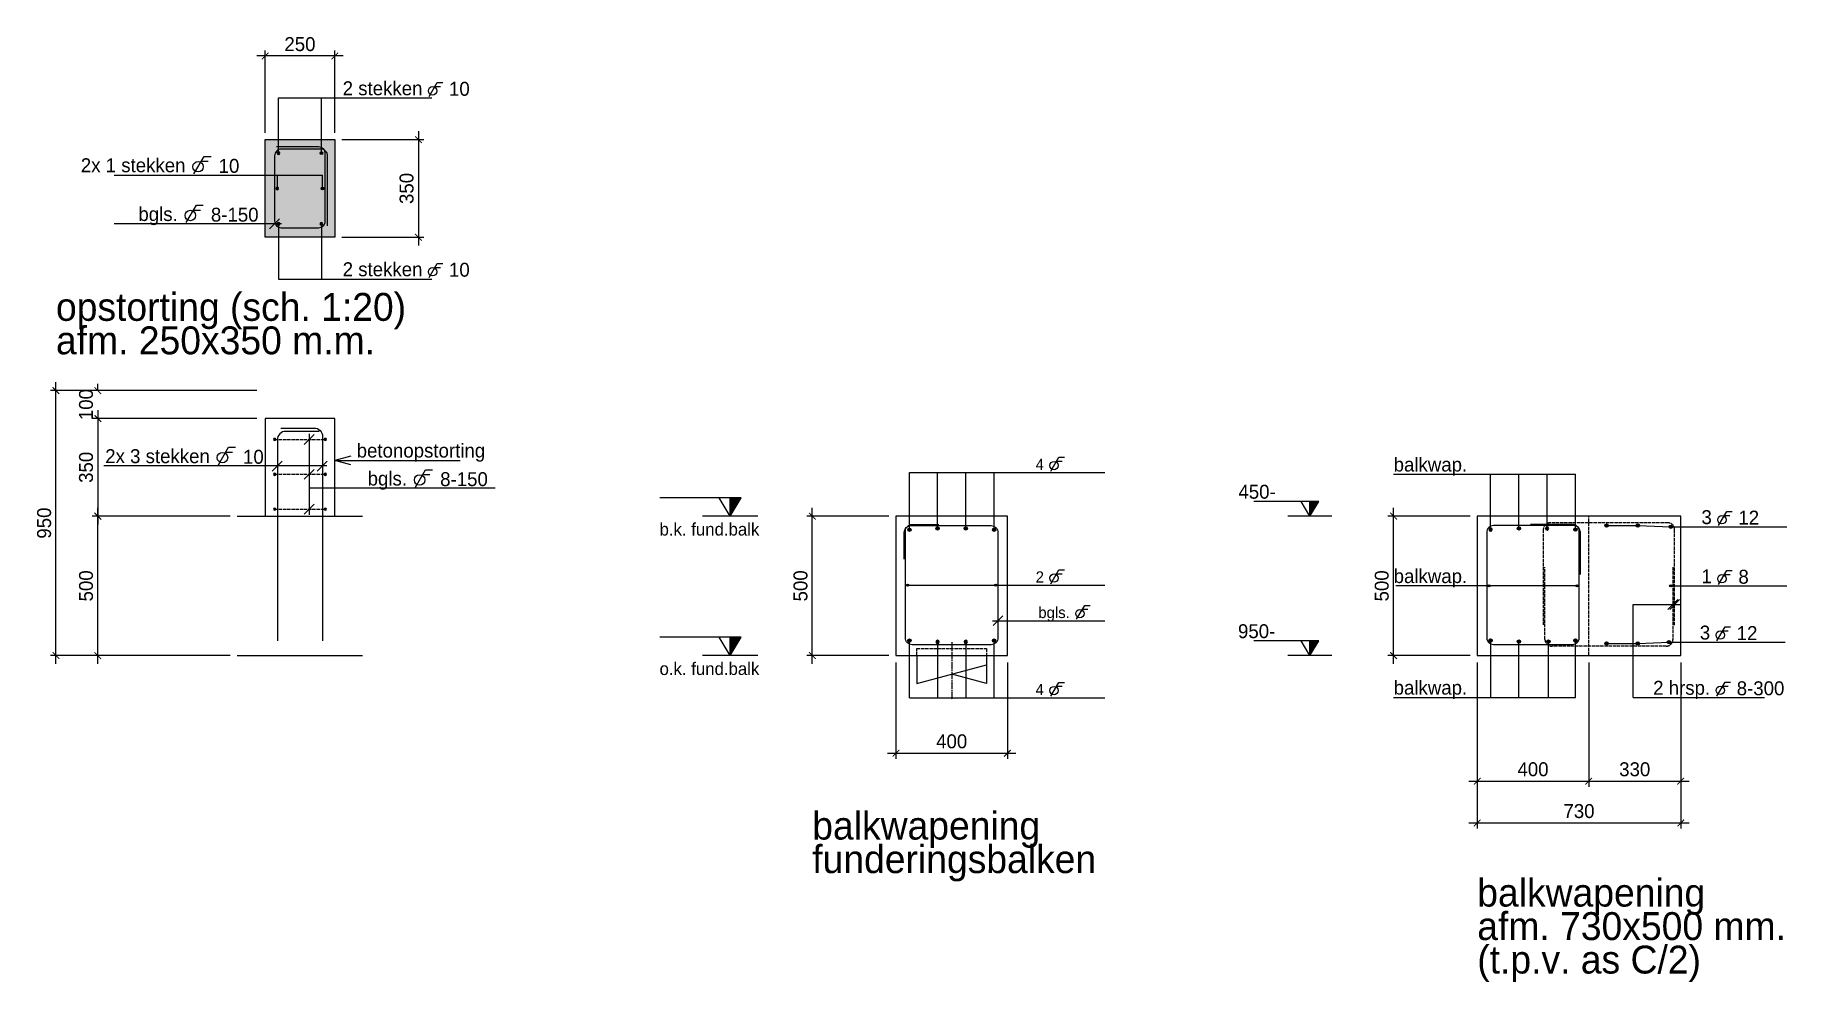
# Model space of a CAD drawing. Header units: millimetres. Extents: x -109306 to 269542, y -22401 to 197206.
# Drawn here: x -39566 to -33281, y 15293 to 18689 of the extents above; entities that cross this region are included whole.
import ezdxf
from ezdxf.enums import TextEntityAlignment as Align

# ---------------------------------------------------------------- set-up
doc = ezdxf.new("R2010")
doc.units = ezdxf.units.MM
doc.linetypes.add('CENTER', pattern=[36, 24, -3, 6, -3])
doc.linetypes.add('DASH', pattern=[15, 12, -3])
for name, color, linetype in [('10', 9, 'DASH'), ('13', 7, 'Continuous'), ('BETON - 13', 7, 'Continuous'), ('BETON - 25', 2, 'Continuous'), ('BETON - 35', 3, 'Continuous'), ('BETON - 50', 4, 'Continuous'), ('DIMENSION', 1, 'Continuous'), ('HATCH-beton', 254, 'Continuous'), ('STAAL-25', 2, 'Continuous'), ('STRAMIEN', 11, 'CENTER'), ('T25', 2, 'Continuous'), ('T50', 4, 'Continuous'), ('WAPENING - 25', 2, 'Continuous'), ('WAPENING - 50', 4, 'Continuous'), ('WAPENING-aanwijs', 1, 'Continuous'), ('WAPENING-tekst', 2, 'Continuous')]:
    doc.layers.add(name, color=color, linetype=linetype)
doc.styles.get("Standard").update_dxf_attribs({"font": ''})
doc.styles.get('Standard').set_extended_font_data('Century Gothic')
doc.dimstyles.new('1-20', dxfattribs={"dimscale": 20, "dimtxt": 2.5, "dimasz": 1.2, "dimexe": 1, "dimexo": 0, "dimgap": 0.8, "dimtad": 1, "dimdec": 0, "dimzin": 12, "dimdsep": 46, "dimtxsty": 'Standard', "dimblk1": 'ARCHTICK', "dimblk2": 'ARCHTICK', "dimsah": 1, "dimcen": 0.09, "dimdle": 1.5, "dimclrd": 256, "dimclre": 254, "dimclrt": 2, "dimadec": 0, "dimazin": 0, "dimtfac": 1, "dimtdec": 0, "dimtix": 1, "dimtofl": 0, "dimtmove": 2, "dimatfit": 3, "dimldrblk": 'ARCHTICK', "dimfxl": 1, "dimtolj": 1, "dimtzin": 0, "dimarcsym": 0})

msp = doc.modelspace()

# ---------------------------------------------------------------- texts
at = {"layer": 'T25'}
msp.add_text('betonopstorting ', height=50, dxfattribs=at).set_placement((-38412.1, 17173.9))
at = {"layer": 'T50'}
for s, p in [('opstorting (sch. 1:20)', (-39490.9, 17664)), ('afm. 250x350 m.m.', (-39490.9, 17544)), ('balkwapening', (-34392, 15563.7)), ('afm. 730x500 mm.', (-34392, 15443.7)), ('(t.p.v. as C/2)', (-34392, 15323.7))]:
    msp.add_text(s, height=100, dxfattribs=at).set_placement(p)
at = {"layer": 'WAPENING-tekst'}
for p in [(-34692, 17123.7), (-34692, 16723.7), (-34692, 16323.7)]:
    msp.add_text('balkwap.', height=50, dxfattribs=at).set_placement(p)

# ---------------------------------------------------------------- blocks, each defined once
blk = doc.blocks.new('A$C680E42B6')
at = {"layer": '13'}
for p in [(145, 39), (145, -39)]:
    blk.add_line(p, (0, 0), dxfattribs=at)
blk = doc.blocks.new('A$C0DE41A36')
at = {"layer": 'DIMENSION', "xscale": -0.4, "yscale": 0.4, "zscale": 0.4, "rotation": 180}
blk.add_blockref('A$C680E42B6', (0, 0), dxfattribs=at)
blk = doc.blocks.new('waptekst')
for p, q in [((-0.59, -1.02), (0.86, 1.48)), ((0.45, 0.78), (1.45, 0.78)), ((0.86, 1.48), (1.86, 1.48))]:
    blk.add_line(p, q)
blk.add_circle((0, 0), 0.75)
blk.add_attdef('AANTAL', text='', height=2).set_placement((-1.81, -0.79), align=Align.RIGHT)
blk.add_attdef('DIAM', (2.95, -0.88), '', height=2)
blk = doc.blocks.new('A$C7999215C')
at = {"layer": 'WAPENING - 50'}
h = blk.add_hatch(color=256, dxfattribs=at)
h.dxf.hatch_style = 1
edge = h.paths.add_edge_path()
edge.add_arc((0, 0), 5, 0, 360)
blk.add_circle((0, 0), 5, dxfattribs=at)
blk = doc.blocks.new('A$C7C9A476D')
at = {"layer": 'WAPENING - 50', "xscale": -0.8, "yscale": 0.8, "zscale": 0.8, "rotation": 270}
for p in [(0, 0), (181.7, 0)]:
    blk.add_blockref('A$C7999215C', p, dxfattribs=at)
blk = doc.blocks.new('_ARCHTICK')
at = {"color": 0, "linetype": 'ByBlock', "const_width": 0.15}
blk.add_lwpolyline([(-0.5, -0.5), (0.5, 0.5)], dxfattribs=at)
blk = doc.blocks.new('*D208')
at = {"layer": 'Defpoints', "color": 0, "transparency": 16777216}
for p in [(-38465.7, 18313.7), (-38465.7, 17963.7), (-38190.7, 17963.7)]:
    blk.add_point(p, dxfattribs=at)
at = {"layer": 'DIMENSION', "color": 254, "lineweight": -2, "transparency": 16777216}
for p, q in [((-38465.7, 18313.7), (-38170.7, 18313.7)), ((-38465.7, 17963.7), (-38170.7, 17963.7))]:
    blk.add_line(p, q, dxfattribs=at)
at = {"layer": 'DIMENSION', "lineweight": -2, "transparency": 16777216}
blk.add_line((-38190.7, 18343.7), (-38190.7, 17933.7), dxfattribs=at)
at = {"layer": 'DIMENSION', "lineweight": -2, "transparency": 16777216, "xscale": 23.99999999999998, "yscale": 23.99999999999998, "zscale": 23.99999999999998}
for p, rotation in [((-38190.7, 18313.7), 90), ((-38190.7, 17963.7), 270)]:
    blk.add_blockref('_ARCHTICK', p, dxfattribs=dict(at, rotation=rotation))
at = {"layer": 'DIMENSION', "color": 2, "transparency": 16777216, "insert": (-38232.9, 18138.7), "char_height": 50, "attachment_point": 5, "rotation": 90}
blk.add_mtext('\\A1;350', dxfattribs=at)
blk = doc.blocks.new('*D209')
at = {"layer": 'Defpoints', "color": 0, "transparency": 16777216}
for p in [(-38740.7, 18613.7), (-38740.7, 18338.7), (-38490.7, 18338.7)]:
    blk.add_point(p, dxfattribs=at)
at = {"layer": 'DIMENSION', "lineweight": -2, "transparency": 16777216}
blk.add_line((-38460.7, 18613.7), (-38770.7, 18613.7), dxfattribs=at)
at = {"layer": 'DIMENSION', "color": 254, "lineweight": -2, "transparency": 16777216}
for p, q in [((-38740.7, 18338.7), (-38740.7, 18633.7)), ((-38490.7, 18338.7), (-38490.7, 18633.7))]:
    blk.add_line(p, q, dxfattribs=at)
at = {"layer": 'DIMENSION', "lineweight": -2, "transparency": 16777216, "xscale": 23.99999999999998, "yscale": 23.99999999999998, "zscale": 23.99999999999998, "rotation": 180}
blk.add_blockref('_ARCHTICK', (-38740.7, 18613.7), dxfattribs=at)
at = {"layer": 'DIMENSION', "lineweight": -2, "transparency": 16777216, "xscale": 23.99999999999998, "yscale": 23.99999999999998, "zscale": 23.99999999999998}
blk.add_blockref('_ARCHTICK', (-38490.7, 18613.7), dxfattribs=at)
at = {"layer": 'DIMENSION', "color": 2, "transparency": 16777216, "insert": (-38615.7, 18655.9), "char_height": 50, "attachment_point": 5}
blk.add_mtext('\\A1;250', dxfattribs=at)
blk = doc.blocks.new('*D210')
at = {"layer": 'Defpoints', "color": 0, "transparency": 16777216}
for p in [(-38770.4, 17313.7), (-39340.7, 16963.7), (-38865.7, 16963.7)]:
    blk.add_point(p, dxfattribs=at)
at = {"layer": 'DIMENSION', "color": 254, "lineweight": -2, "transparency": 16777216}
for p, q in [((-38770.4, 17313.7), (-39360.7, 17313.7)), ((-38865.7, 16963.7), (-39360.7, 16963.7))]:
    blk.add_line(p, q, dxfattribs=at)
at = {"layer": 'DIMENSION', "lineweight": -2, "transparency": 16777216}
blk.add_line((-39340.7, 17343.7), (-39340.7, 16933.7), dxfattribs=at)
at = {"layer": 'DIMENSION', "lineweight": -2, "transparency": 16777216, "xscale": 23.99999999999998, "yscale": 23.99999999999998, "zscale": 23.99999999999998}
for p, rotation in [((-39340.7, 17313.7), 90), ((-39340.7, 16963.7), 270)]:
    blk.add_blockref('_ARCHTICK', p, dxfattribs=dict(at, rotation=rotation))
at = {"layer": 'DIMENSION', "color": 2, "transparency": 16777216, "insert": (-39382.9, 17138.7), "char_height": 50, "attachment_point": 5, "rotation": 90}
blk.add_mtext('\\A1;350', dxfattribs=at)
blk = doc.blocks.new('*D211')
at = {"layer": 'Defpoints', "color": 0, "transparency": 16777216}
for p in [(-39490.9, 17413.7), (-38770.7, 17413.7), (-38865.7, 16463.7)]:
    blk.add_point(p, dxfattribs=at)
at = {"layer": 'DIMENSION', "color": 254, "lineweight": -2, "transparency": 16777216}
for p, q in [((-38770.7, 17413.7), (-39510.9, 17413.7)), ((-38865.7, 16463.7), (-39510.9, 16463.7))]:
    blk.add_line(p, q, dxfattribs=at)
at = {"layer": 'DIMENSION', "lineweight": -2, "transparency": 16777216}
blk.add_line((-39490.9, 16433.7), (-39490.9, 17443.7), dxfattribs=at)
at = {"layer": 'DIMENSION', "lineweight": -2, "transparency": 16777216, "xscale": 23.99999999999998, "yscale": 23.99999999999998, "zscale": 23.99999999999998}
for p, rotation in [((-39490.9, 17413.7), 90), ((-39490.9, 16463.7), 270)]:
    blk.add_blockref('_ARCHTICK', p, dxfattribs=dict(at, rotation=rotation))
at = {"layer": 'DIMENSION', "color": 2, "transparency": 16777216, "insert": (-39533.2, 16938.7), "char_height": 50, "attachment_point": 5, "rotation": 90}
blk.add_mtext('\\A1;950', dxfattribs=at)
blk = doc.blocks.new('*D212')
at = {"layer": 'Defpoints', "color": 0, "transparency": 16777216}
for p in [(-39340.7, 16963.7), (-38865.7, 16963.7), (-38865.7, 16463.7)]:
    blk.add_point(p, dxfattribs=at)
at = {"layer": 'DIMENSION', "lineweight": -2, "transparency": 16777216}
blk.add_line((-39340.7, 16433.7), (-39340.7, 16993.7), dxfattribs=at)
at = {"layer": 'DIMENSION', "color": 254, "lineweight": -2, "transparency": 16777216}
for p, q in [((-38865.7, 16963.7), (-39360.7, 16963.7)), ((-38865.7, 16463.7), (-39360.7, 16463.7))]:
    blk.add_line(p, q, dxfattribs=at)
at = {"layer": 'DIMENSION', "lineweight": -2, "transparency": 16777216, "xscale": 23.99999999999998, "yscale": 23.99999999999998, "zscale": 23.99999999999998}
for p, rotation in [((-39340.7, 16963.7), 90), ((-39340.7, 16463.7), 270)]:
    blk.add_blockref('_ARCHTICK', p, dxfattribs=dict(at, rotation=rotation))
at = {"layer": 'DIMENSION', "color": 2, "transparency": 16777216, "insert": (-39382.9, 16713.7), "char_height": 50, "attachment_point": 5, "rotation": 90}
blk.add_mtext('\\A1;500', dxfattribs=at)
blk = doc.blocks.new('*D213')
at = {"layer": 'Defpoints', "color": 0, "transparency": 16777216}
for p in [(-39340.7, 17413.7), (-38770.7, 17413.7), (-38770.4, 17313.7)]:
    blk.add_point(p, dxfattribs=at)
at = {"layer": 'DIMENSION', "color": 254, "lineweight": -2, "transparency": 16777216}
for p, q in [((-38770.7, 17413.7), (-39360.7, 17413.7)), ((-38770.4, 17313.7), (-39360.7, 17313.7))]:
    blk.add_line(p, q, dxfattribs=at)
at = {"layer": 'DIMENSION', "lineweight": -2, "transparency": 16777216}
for p, q in [((-39340.7, 17413.7), (-39340.7, 17437.7)), ((-39340.7, 17313.7), (-39340.7, 17289.7))]:
    blk.add_line(p, q, dxfattribs=at)
at = {"layer": 'DIMENSION', "lineweight": -2, "transparency": 16777216, "xscale": 23.99999999999998, "yscale": 23.99999999999998, "zscale": 23.99999999999998}
for p, rotation in [((-39340.7, 17413.7), 270), ((-39340.7, 17313.7), 90)]:
    blk.add_blockref('_ARCHTICK', p, dxfattribs=dict(at, rotation=rotation))
at = {"layer": 'DIMENSION', "color": 2, "transparency": 16777216, "insert": (-39382.9, 17363.7), "char_height": 50, "attachment_point": 5, "rotation": 90}
blk.add_mtext('\\A1;100', dxfattribs=at)
blk = doc.blocks.new('*D202')
at = {"layer": 'Defpoints', "color": 0, "transparency": 16777216}
for p in [(-34392, 16438.7), (-33992, 16438.7), (-33992, 16013.5)]:
    blk.add_point(p, dxfattribs=at)
at = {"layer": 'DIMENSION', "color": 254, "lineweight": -2, "transparency": 16777216}
for p, q in [((-34392, 16438.7), (-34392, 15993.5)), ((-33992, 16438.7), (-33992, 15993.5))]:
    blk.add_line(p, q, dxfattribs=at)
at = {"layer": 'DIMENSION', "lineweight": -2, "transparency": 16777216}
blk.add_line((-34422, 16013.5), (-33962, 16013.5), dxfattribs=at)
at = {"layer": 'DIMENSION', "lineweight": -2, "transparency": 16777216, "xscale": 23.99999999999998, "yscale": 23.99999999999998, "zscale": 23.99999999999998, "rotation": 180}
blk.add_blockref('_ARCHTICK', (-34392, 16013.5), dxfattribs=at)
at = {"layer": 'DIMENSION', "lineweight": -2, "transparency": 16777216, "xscale": 23.99999999999998, "yscale": 23.99999999999998, "zscale": 23.99999999999998}
blk.add_blockref('_ARCHTICK', (-33992, 16013.5), dxfattribs=at)
at = {"layer": 'DIMENSION', "color": 2, "transparency": 16777216, "insert": (-34192, 16055.8), "char_height": 50, "attachment_point": 5}
blk.add_mtext('\\A1;400', dxfattribs=at)
blk = doc.blocks.new('A$C6607589A')
at = {"layer": 'WAPENING - 50'}
h = blk.add_hatch(color=256, dxfattribs=at)
h.dxf.hatch_style = 1
edge = h.paths.add_edge_path()
edge.add_arc((0, 0), 4, 0, 360)
blk.add_circle((0, 0), 4, dxfattribs=at)
blk = doc.blocks.new('A$C06233EF1')
at = {"layer": 'WAPENING - 50'}
h = blk.add_hatch(color=256, dxfattribs=at)
h.dxf.hatch_style = 1
edge = h.paths.add_edge_path()
edge.add_arc((0, 0), 6, 0, 360)
blk.add_circle((0, 0), 6, dxfattribs=at)
blk = doc.blocks.new('*D203')
at = {"layer": 'Defpoints', "color": 0, "transparency": 16777216}
for p in [(-34692.3, 16963.7), (-34417, 16963.7), (-34417, 16463.7)]:
    blk.add_point(p, dxfattribs=at)
at = {"layer": 'DIMENSION', "lineweight": -2, "transparency": 16777216}
blk.add_line((-34692.3, 16433.7), (-34692.3, 16993.7), dxfattribs=at)
at = {"layer": 'DIMENSION', "color": 254, "lineweight": -2, "transparency": 16777216}
for p, q in [((-34417, 16963.7), (-34712.3, 16963.7)), ((-34417, 16463.7), (-34712.3, 16463.7))]:
    blk.add_line(p, q, dxfattribs=at)
at = {"layer": 'DIMENSION', "lineweight": -2, "transparency": 16777216, "xscale": 23.99999999999998, "yscale": 23.99999999999998, "zscale": 23.99999999999998}
for p, rotation in [((-34692.3, 16963.7), 90), ((-34692.3, 16463.7), 270)]:
    blk.add_blockref('_ARCHTICK', p, dxfattribs=dict(at, rotation=rotation))
at = {"layer": 'DIMENSION', "color": 2, "transparency": 16777216, "insert": (-34734.5, 16713.7), "char_height": 50, "attachment_point": 5, "rotation": 90}
blk.add_mtext('\\A1;500', dxfattribs=at)
blk = doc.blocks.new('*D204')
at = {"layer": 'Defpoints', "color": 0, "transparency": 16777216}
for p in [(-33992, 16438.7), (-33662, 16438.7), (-33662, 16013.5)]:
    blk.add_point(p, dxfattribs=at)
at = {"layer": 'DIMENSION', "color": 254, "lineweight": -2, "transparency": 16777216}
for p, q in [((-33992, 16438.7), (-33992, 15993.5)), ((-33662, 16438.7), (-33662, 15993.5))]:
    blk.add_line(p, q, dxfattribs=at)
at = {"layer": 'DIMENSION', "lineweight": -2, "transparency": 16777216}
blk.add_line((-34022, 16013.5), (-33632, 16013.5), dxfattribs=at)
at = {"layer": 'DIMENSION', "lineweight": -2, "transparency": 16777216, "xscale": 23.99999999999998, "yscale": 23.99999999999998, "zscale": 23.99999999999998, "rotation": 180}
blk.add_blockref('_ARCHTICK', (-33992, 16013.5), dxfattribs=at)
at = {"layer": 'DIMENSION', "lineweight": -2, "transparency": 16777216, "xscale": 23.99999999999998, "yscale": 23.99999999999998, "zscale": 23.99999999999998}
blk.add_blockref('_ARCHTICK', (-33662, 16013.5), dxfattribs=at)
at = {"layer": 'DIMENSION', "color": 2, "transparency": 16777216, "insert": (-33827, 16055.8), "char_height": 50, "attachment_point": 5}
blk.add_mtext('\\A1;330', dxfattribs=at)
blk = doc.blocks.new('*D205')
at = {"layer": 'Defpoints', "color": 0, "transparency": 16777216}
for p in [(-34392, 16438.7), (-33662, 16438.7), (-33662, 15863.5)]:
    blk.add_point(p, dxfattribs=at)
at = {"layer": 'DIMENSION', "color": 254, "lineweight": -2, "transparency": 16777216}
for p, q in [((-34392, 16438.7), (-34392, 15843.5)), ((-33662, 16438.7), (-33662, 15843.5))]:
    blk.add_line(p, q, dxfattribs=at)
at = {"layer": 'DIMENSION', "lineweight": -2, "transparency": 16777216}
blk.add_line((-34422, 15863.5), (-33632, 15863.5), dxfattribs=at)
at = {"layer": 'DIMENSION', "lineweight": -2, "transparency": 16777216, "xscale": 23.99999999999998, "yscale": 23.99999999999998, "zscale": 23.99999999999998, "rotation": 180}
blk.add_blockref('_ARCHTICK', (-34392, 15863.5), dxfattribs=at)
at = {"layer": 'DIMENSION', "lineweight": -2, "transparency": 16777216, "xscale": 23.99999999999998, "yscale": 23.99999999999998, "zscale": 23.99999999999998}
blk.add_blockref('_ARCHTICK', (-33662, 15863.5), dxfattribs=at)
at = {"layer": 'DIMENSION', "color": 2, "transparency": 16777216, "insert": (-34027, 15905.8), "char_height": 50, "attachment_point": 5}
blk.add_mtext('\\A1;730', dxfattribs=at)
blk = doc.blocks.new('hoogte')
at = {"layer": 'DIMENSION'}
blk.add_hatch(color=256, dxfattribs=at).paths.add_polyline_path([(1.81, 2.63), (0.21, 2.63), (0.21, 0)])
for p, q in [((1.81, 2.63), (-9.88, 2.63)), ((4.16, 0), (-3.74, 0)), ((0.21, 0), (-1.39, 2.63)), ((0.21, 0), (1.81, 2.63)), ((0.21, 0), (0.21, 2.63))]:
    blk.add_line(p, q, dxfattribs=at)
at = {"layer": 'DIMENSION', "color": 2}
blk.add_attdef('HOOGTE', (-9.82, 3.09), '', height=2, dxfattribs=at)
at = {"layer": 'DIMENSION', "color": 1}
blk.add_attdef('POSITIE', (-9.92, -2.78), '', height=1.8, dxfattribs=at)
blk = doc.blocks.new('*D451')
at = {"layer": 'Defpoints', "color": 0, "transparency": 16777216}
for p in [(300.2, 875), (700.2, 875), (700.2, 550)]:
    blk.add_point(p, dxfattribs=at)
at = {"layer": 'DIMENSION', "color": 254, "lineweight": -2, "transparency": 16777216}
for p, q in [((300.2, 875), (300.2, 530)), ((700.2, 875), (700.2, 530))]:
    blk.add_line(p, q, dxfattribs=at)
at = {"layer": 'DIMENSION', "lineweight": -2, "transparency": 16777216}
blk.add_line((270.2, 550), (730.2, 550), dxfattribs=at)
at = {"layer": 'DIMENSION', "lineweight": -2, "transparency": 16777216, "xscale": 23.99999999999998, "yscale": 23.99999999999998, "zscale": 23.99999999999998, "rotation": 180}
blk.add_blockref('_ARCHTICK', (300.2, 550), dxfattribs=at)
at = {"layer": 'DIMENSION', "lineweight": -2, "transparency": 16777216, "xscale": 23.99999999999998, "yscale": 23.99999999999998, "zscale": 23.99999999999998}
blk.add_blockref('_ARCHTICK', (700.2, 550), dxfattribs=at)
at = {"layer": 'DIMENSION', "color": 2, "transparency": 16777216, "insert": (500.2, 592.3), "char_height": 50, "attachment_point": 5}
blk.add_mtext('\\A1;400', dxfattribs=at)
blk = doc.blocks.new('*D452')
at = {"layer": 'Defpoints', "color": 0, "transparency": 16777216}
for p in [(0.2, 1400), (275.2, 1400), (275.2, 900)]:
    blk.add_point(p, dxfattribs=at)
at = {"layer": 'DIMENSION', "color": 254, "lineweight": -2, "transparency": 16777216}
for p, q in [((275.2, 1400), (-19.8, 1400)), ((275.2, 900), (-19.8, 900))]:
    blk.add_line(p, q, dxfattribs=at)
at = {"layer": 'DIMENSION', "lineweight": -2, "transparency": 16777216}
blk.add_line((0.2, 870), (0.2, 1430), dxfattribs=at)
at = {"layer": 'DIMENSION', "lineweight": -2, "transparency": 16777216, "xscale": 23.99999999999998, "yscale": 23.99999999999998, "zscale": 23.99999999999998}
for p, rotation in [((0.2, 1400), 90), ((0.2, 900), 270)]:
    blk.add_blockref('_ARCHTICK', p, dxfattribs=dict(at, rotation=rotation))
at = {"layer": 'DIMENSION', "color": 2, "transparency": 16777216, "insert": (-42, 1150), "char_height": 50, "attachment_point": 5, "rotation": 90}
blk.add_mtext('\\A1;500', dxfattribs=at)
blk = doc.blocks.new('A$C43ED4266')
at = {"layer": '10'}
blk.add_lwpolyline([(-125, 0), (-125, 25), (125, 25), (125, 0)], dxfattribs=at)
at = {"layer": '13'}
for p, q in [((-125, 0), (-125, -100)), ((125, 0), (125, -100)), ((-125, -100), (125, -33)), ((125, -100), (0, -66.5))]:
    blk.add_line(p, q, dxfattribs=at)
at = {"layer": 'STRAMIEN'}
blk.add_line((0, 48.6), (0, -158.5), dxfattribs=at)
blk = doc.blocks.new('*U450')
at = {"layer": 'DIMENSION'}
for points in [[(-254.5, 1465.6), (-294.5, 1465.6), (-294.5, 1400)], [(-254.5, 965.6), (-294.5, 965.6), (-294.5, 900)]]:
    blk.add_hatch(color=256, dxfattribs=at).paths.add_polyline_path(points)
at = {"layer": 'WAPENING - 50'}
h = blk.add_hatch(color=256, dxfattribs=at)
h.dxf.hatch_style = 1
edge = h.paths.add_edge_path()
edge.add_arc((658.2, 1152.5), 4, 0, 360)
for p, q in [((855.6, 1561), (884.5, 1611)), ((876.4, 1597), (896.4, 1597)), ((884.5, 1611), (904.5, 1611)), ((855.6, 1157.5), (884.5, 1207.5)), ((884.5, 1207.5), (904.5, 1207.5)), ((876.4, 1193.5), (896.4, 1193.5)), ((948.4, 1030), (977.3, 1080)), ((977.3, 1080), (997.3, 1080)), ((969.2, 1066), (989.2, 1066)), ((855.6, 754), (884.5, 804)), ((876.4, 790), (896.4, 790)), ((884.5, 804), (904.5, 804))]:
    blk.add_line(p, q)
for centre in [(867.4, 1581.4), (867.4, 1177.9), (960.1, 1050.4), (867.4, 774.4)]:
    blk.add_circle(centre, 15)
at = {"layer": 'BETON - 25'}
blk.add_lwpolyline([(300.2, 900), (700.2, 900), (700.2, 1400), (300.2, 1400)], close=True, dxfattribs=at)
at = {"layer": 'Defpoints'}
blk.add_point((-545.3, 977.3), dxfattribs=at)
at = {"layer": 'DIMENSION'}
for p, q in [((-254.5, 1465.6), (-546.8, 1465.6)), ((-294.5, 1400), (-334.4, 1465.6)), ((-294.5, 1400), (-254.5, 1465.6)), ((-294.5, 1400), (-294.5, 1465.6)), ((-195.7, 1400), (-393.3, 1400)), ((-254.5, 965.6), (-546.8, 965.6)), ((-294.5, 900), (-334.4, 965.6)), ((-294.5, 900), (-254.5, 965.6)), ((-294.5, 900), (-294.5, 965.6)), ((-195.7, 900), (-393.3, 900))]:
    blk.add_line(p, q, dxfattribs=at)
at = {"layer": 'WAPENING - 25'}
for points in [[(330.2, 1246), (330.2, 1342, -0.414214), (354.2, 1366), (642.2, 1366, -0.414214), (666.2, 1342), (666.2, 963, -0.414214), (642.2, 939), (358.2, 939, -0.414214), (334.2, 963), (334.2, 1346)], [(334.2, 1346, -0.414214), (358.2, 1370), (454.2, 1370)]]:
    blk.add_lwpolyline(points, format="xyb", dxfattribs=at)
at = {"layer": 'WAPENING-aanwijs'}
for p, q in [((348.3, 1556), (1050.2, 1556)), ((683.9, 1042.7), (648.6, 1007.3)), ((348.3, 749), (1050.2, 749))]:
    blk.add_line(p, q, dxfattribs=at)
for points in [[(348.3, 1351), (348.3, 1556)], [(449.6, 1356), (449.6, 1556)], [(550.9, 1356), (550.9, 1556)], [(652.1, 1351), (652.1, 1556)], [(342.2, 1152.5), (342.2, 1152.5), (1050.2, 1152.5)], [(646.2, 1025), (646.2, 1025), (1050.2, 1025)], [(348.3, 749), (348.3, 954)], [(449.6, 949), (449.6, 749)], [(550.9, 949), (550.9, 749)], [(652.1, 749), (652.1, 954)]]:
    blk.add_lwpolyline(points, dxfattribs=at)
at = {"layer": 'STRAMIEN'}
blk.add_blockref('A$C43ED4266', (500.2, 900), dxfattribs=at)
at = {"layer": 'WAPENING - 50', "rotation": 180}
for p in [(348.3, 1351), (449.6, 1356), (550.9, 1356), (652.1, 1351)]:
    blk.add_blockref('A$C06233EF1', p, dxfattribs=at)
at = {"layer": 'WAPENING - 50'}
for name, p in [('A$C6607589A', (342.2, 1152.5)), ('A$C6607589A', (658.2, 1152.5)), ('A$C06233EF1', (348.3, 954)), ('A$C06233EF1', (652.1, 954))]:
    blk.add_blockref(name, p, dxfattribs=at)
at = {"layer": 'WAPENING - 50', "xscale": -1}
for p in [(449.6, 949), (550.9, 949)]:
    blk.add_blockref('A$C06233EF1', p, dxfattribs=at)
for s, p in [('4', (831.1, 1565.5)), ('2', (831.1, 1162)), ('bgls.', (923.9, 1034.5)), ('4', (831.1, 758.5))]:
    blk.add_text(s, height=40).set_placement(p, align=Align.RIGHT)
for tag, p in [('BOVEN', (912.9, 1567)), ('FLANK', (926.4, 1160.3)), ('BGLS', (1019.2, 1032.8)), ('ONDER', (915.8, 758.4))]:
    blk.add_attdef(tag, p, '', height=40)
at = {"layer": 'DIMENSION', "color": 1}
for s, p in [('b.k. fund.balk', (-547.8, 1330.4)), ('o.k. fund.balk', (-547.8, 830.4))]:
    blk.add_text(s, height=45, dxfattribs=at).set_placement(p)
at = {"layer": 'DIMENSION', "color": 2}
for p in [(-545.3, 1477.3), (-545.3, 977.3)]:
    blk.add_attdef('HOOGTE', p, '', height=50, dxfattribs=at)
at = {"layer": 'T50'}
for s, p in [('balkwapening', (0, 240.3)), ('funderingsbalken', (0, 120.1))]:
    blk.add_text(s, height=100, dxfattribs=at).set_placement(p)
at = {"layer": 'DIMENSION'}
dim = blk.add_linear_dim(base=(0.2, 1400), p1=(275.2, 900), p2=(275.2, 1400), angle=90, dimstyle='1-20', dxfattribs=at)
dim.commit()
dim.dimension.update_dxf_attribs({"geometry": '*D452', "text_midpoint": (-42, 1150)})
dim = blk.add_linear_dim(base=(700.2, 550), p1=(300.2, 875), p2=(700.2, 875), dimstyle='1-20', dxfattribs=at)
dim.commit()
dim.dimension.update_dxf_attribs({"geometry": '*D451', "text_midpoint": (500.2, 592.3)})

# ---------------------------------------------------------------- dimensions: what is measured, and where the dimension line sits
at = {"layer": 'DIMENSION'}
for base, p1, p2, picture, middle in [((-38740.7, 18613.7), (-38490.7, 18338.7), (-38740.7, 18338.7), '*D209', (-38615.7, 18655.9)), ((-33992, 16013.5), (-34392, 16438.7), (-33992, 16438.7), '*D202', (-34192, 16055.8)), ((-33662, 15863.5), (-34392, 16438.7), (-33662, 16438.7), '*D205', (-34027, 15905.8)), ((-33662, 16013.5), (-33992, 16438.7), (-33662, 16438.7), '*D204', (-33827, 16055.8))]:
    dim = msp.add_linear_dim(base=base, p1=p1, p2=p2, dimstyle='1-20', dxfattribs=at)
    dim.commit()
    dim.dimension.update_dxf_attribs({"geometry": picture, "text_midpoint": middle})
for base, p1, p2, angle, picture, middle in [((-38190.7, 17963.7), (-38465.7, 18313.7), (-38465.7, 17963.7), 90, '*D208', (-38232.9, 18138.7)), ((-39340.7, 17413.7), (-38770.4, 17313.7), (-38770.7, 17413.7), 90, '*D213', (-39382.9, 17363.7)), ((-39340.7, 16963.7), (-38770.4, 17313.7), (-38865.7, 16963.7), 90, '*D210', (-39382.9, 17138.7)), ((-39340.7, 16963.7), (-38865.7, 16463.7), (-38865.7, 16963.7), 270, '*D212', (-39382.9, 16713.7)), ((-34692.3, 16963.7), (-34417, 16463.7), (-34417, 16963.7), 90, '*D203', (-34734.5, 16713.7))]:
    dim = msp.add_linear_dim(base=base, p1=p1, p2=p2, angle=angle, dimstyle='1-20', dxfattribs=at)
    dim.commit()
    dim.dimension.update_dxf_attribs({"geometry": picture, "text_midpoint": middle})
dim = msp.add_linear_dim(base=(-39490.9, 17413.7), p1=(-38865.7, 16463.7), p2=(-38770.7, 17413.7), angle=90, dimstyle='1-20', dxfattribs=at)
dim.commit()
dim.dimension.update_dxf_attribs({"geometry": '*D211', "text_midpoint": (-39533.2, 16938.7), "dimtype": 160})

# ---------------------------------------------------------------- hatches: boundary and pattern name
at = {"layer": 'HATCH-beton'}
msp.add_hatch(color=256, dxfattribs=at).paths.add_polyline_path([(-38740.7, 18313.7), (-38490.7, 18313.7), (-38490.7, 17963.7), (-38740.7, 17963.7)])
at = {"layer": 'WAPENING - 50'}
h = msp.add_hatch(color=256, dxfattribs=at)
h.dxf.hatch_style = 1
edge = h.paths.add_edge_path()
edge.add_arc((-34034, 16713.7), 4, 0, 360)

# ---------------------------------------------------------------- linework, layer by layer
at = {"layer": '10'}
msp.add_lwpolyline([(-33992, 16463.7), (-33992, 16963.7)], dxfattribs=at)
at = {"layer": '13'}
msp.add_line((-38490.7, 17163.7), (-38040.7, 17163.7), dxfattribs=at)
at = {"layer": 'BETON - 13', "color": 7}
for points in [[(-38840.7, 16963.7), (-38390.7, 16963.7)], [(-38840.7, 16463.7), (-38390.7, 16463.7)]]:
    msp.add_lwpolyline(points, dxfattribs=at)
at = {"layer": 'BETON - 25'}
msp.add_lwpolyline([(-38490.7, 16963.7), (-38490.7, 17313.7), (-38740.7, 17313.7), (-38740.7, 16963.7)], dxfattribs=at)
at = {"layer": 'BETON - 35'}
msp.add_lwpolyline([(-38740.7, 18313.7), (-38490.7, 18313.7), (-38490.7, 17963.7), (-38740.7, 17963.7)], close=True, dxfattribs=at)
at = {"layer": 'BETON - 50'}
msp.add_lwpolyline([(-34392, 16463.7), (-33662, 16463.7), (-33662, 16963.7), (-34392, 16963.7)], close=True, dxfattribs=at)
at = {"layer": 'WAPENING - 25'}
for points in [[(-38516.7, 18004.7), (-38516.7, 18255.7, 0.414214), (-38540.7, 18279.7), (-38682.7, 18279.7, 0.414214), (-38706.7, 18255.7), (-38706.7, 18021.7, 0.414214), (-38682.7, 17997.7), (-38548.7, 17997.7, 0.414214), (-38524.7, 18021.7), (-38524.7, 18263.7, 0.414214), (-38548.7, 18287.7), (-38699.7, 18287.7)], [(-38546.6, 17267.7), (-38666.7, 17267.7, 0.414214), (-38696.7, 17237.7), (-38696.7, 16516.3)], [(-38684.7, 17279.7), (-38564.7, 17279.7, -0.414214), (-38534.7, 17249.7), (-38534.7, 16516.3)]]:
    msp.add_lwpolyline(points, format="xyb", dxfattribs=at)
at = {"layer": 'WAPENING - 25', "linetype": 'DASH'}
for points in [[(-38706.3, 17238.7), (-38524.7, 17238.7)], [(-38706.3, 17113.7), (-38524.7, 17113.7)], [(-38706.3, 16988.7), (-38524.7, 16988.7)]]:
    msp.add_lwpolyline(points, dxfattribs=at)
at = {"layer": 'WAPENING - 25', "color": 1}
msp.add_lwpolyline([(-34022, 16754.7), (-34022, 16905.7, 0.414214), (-34046, 16929.7), (-34334, 16929.7, 0.414214), (-34358, 16905.7), (-34358, 16527.7, 0.414214), (-34334, 16503.7), (-34050, 16503.7, 0.414214), (-34026, 16527.7), (-34026, 16909.7, 0.414214), (-34050, 16933.7), (-34201, 16933.7)], format="xyb", dxfattribs=at)
at = {"layer": 'WAPENING - 25', "linetype": 'DASH'}
for points in [[(-33684, 16573), (-33684, 16915.7, 0.414214), (-33708, 16939.7), (-34131, 16939.7, 0.414214), (-34155, 16915.7), (-34155, 16573)], [(-33690, 16780.9), (-33690, 16521.6, -0.414214), (-33714, 16497.6), (-34125, 16497.6, -0.414214), (-34149, 16521.6), (-34149, 16780.9)]]:
    msp.add_lwpolyline(points, format="xyb", dxfattribs=at)
at = {"layer": 'WAPENING-aanwijs'}
for p, q in [((-38692.6, 18463.3), (-38142.6, 18463.3)), ((-38692.6, 18265.6), (-38692.6, 18463.3)), ((-38538.8, 18265.6), (-38538.8, 18463.3)), ((-39281.7, 18186.9), (-38534.7, 18186.9)), ((-38681.7, 18011.9), (-39281.7, 18011.9)), ((-38689, 18029.6), (-38724.3, 17994.2)), ((-38692.6, 18011.8), (-38692.6, 17814)), ((-38538.8, 18011.8), (-38538.8, 17814)), ((-38692.6, 17814), (-38142.6, 17814)), ((-38564.5, 17256.3), (-38599.9, 17221)), ((-38582.2, 17258.7), (-38582.2, 16968.7)), ((-38680, 17160.3), (-38715.3, 17125)), ((-38518, 17160.3), (-38553.3, 17125)), ((-38519.7, 17143.7), (-39319.7, 17143.7)), ((-38564.5, 17131.3), (-38599.9, 17096)), ((-34692, 17113.7), (-34040.1, 17113.7)), ((-37915.7, 17063.7), (-38582.2, 17063.7)), ((-38564.5, 17006.3), (-38599.9, 16971)), ((-33672.3, 16664.3), (-33707.7, 16629)), ((-33672.3, 16664.3), (-33707.7, 16629)), ((-33666.3, 16664.3), (-33701.7, 16629)), ((-33666.3, 16664.3), (-33701.7, 16629)), ((-34343.9, 16517.8), (-34343.9, 16313.7)), ((-34692, 16313.7), (-34040.1, 16313.7)), ((-33832.1, 16313.7), (-33362, 16313.7))]:
    msp.add_line(p, q, dxfattribs=at)
for points in [[(-38696.7, 18138.7), (-38696.7, 18186.9)], [(-38534.7, 18138.7), (-38534.7, 18186.9)], [(-34343.9, 16915.6), (-34343.9, 17113.7)], [(-34242.6, 16919.7), (-34242.6, 17113.7)], [(-34141.4, 16919.7), (-34141.4, 17113.7)], [(-34040.1, 16915.6), (-34040.1, 17113.7)], [(-33928.1, 16929.7), (-33816.1, 16929.7), (-33698.1, 16925.6)], [(-33698.1, 16925.6), (-33281, 16925.6)], [(-34034, 16713.7), (-34684, 16713.7)], [(-33698, 16713.7), (-33280.9, 16713.7)], [(-33832.1, 16313.7), (-33832.1, 16646.7)], [(-33832.1, 16646.7), (-33664, 16646.7)], [(-33832.1, 16646.7), (-33664, 16646.7)], [(-34242.6, 16313.7), (-34242.6, 16513.7)], [(-34136.7, 16313.7), (-34136.7, 16513.7)], [(-34040.1, 16313.7), (-34040.1, 16517.8)], [(-33928.1, 16507.6), (-33816.1, 16507.6), (-33704.1, 16511.7)], [(-33704.1, 16511.7), (-33287, 16511.7)]]:
    msp.add_lwpolyline(points, dxfattribs=at)

# ---------------------------------------------------------------- block references
at = {"layer": 'DIMENSION'}
msp.add_blockref('*U450', (-36777.7, 15563.7), dxfattribs=at)
ref = msp.add_blockref('hoogte', (-34996.5, 16963.7), dxfattribs=dict(at, xscale=20, yscale=20, zscale=25))
ref.add_attrib('HOOGTE', '450-', (-35248.8, 17026.2), dxfattribs={"color": 2, "height": 50})
ref = msp.add_blockref('hoogte', (-34996.5, 16463.7), dxfattribs=dict(at, xscale=20, yscale=20, zscale=25))
ref.add_attrib('HOOGTE', '950-', (-35250.4, 16526.2), dxfattribs={"color": 2, "height": 50})
at = {"layer": 'STAAL-25', "rotation": 359.9999820583562}
msp.add_blockref('A$C0DE41A36', (-38490.7, 17163.7), dxfattribs=at)
at = {"layer": 'WAPENING - 25'}
for p in [(-38706.3, 17238.7), (-38706.3, 17113.7), (-38706.3, 16988.7)]:
    msp.add_blockref('A$C7C9A476D', p, dxfattribs=at)
at = {"layer": 'WAPENING - 50', "yscale": 0.9599999999999992, "zscale": 0.9599999999999992, "rotation": 180}
for p, xscale in [((-38692.6, 18265.6), -0.9599999999999992), ((-38538.8, 18265.6), 0.9599999999999992), ((-38696.8, 18138.8), -0.9599999999999992), ((-38534.5, 18138.8), 0.9599999999999992), ((-38692.7, 18011.9), -0.9599999999999992), ((-38538.9, 18011.9), -0.9599999999999992)]:
    msp.add_blockref('A$C7999215C', p, dxfattribs=dict(at, xscale=xscale))
at = {"layer": 'WAPENING - 50', "xscale": -1, "rotation": 180}
msp.add_blockref('A$C06233EF1', (-34343.9, 16915.6), dxfattribs=at)
at = {"layer": 'WAPENING - 50'}
for name, p in [('A$C06233EF1', (-34242.6, 16919.7)), ('A$C06233EF1', (-33928.1, 16929.7)), ('A$C06233EF1', (-33816.1, 16929.7)), ('A$C6607589A', (-34350, 16713.7)), ('A$C6607589A', (-34034, 16713.7)), ('A$C6607589A', (-33698, 16713.7)), ('A$C06233EF1', (-34343.9, 16517.8)), ('A$C06233EF1', (-34242.6, 16513.7)), ('A$C06233EF1', (-34136.7, 16513.7)), ('A$C06233EF1', (-34040.1, 16517.8)), ('A$C06233EF1', (-33928.1, 16507.6)), ('A$C06233EF1', (-33816.1, 16507.6)), ('A$C06233EF1', (-33704.1, 16511.7))]:
    msp.add_blockref(name, p, dxfattribs=at)
at = {"layer": 'WAPENING - 50', "xscale": -1}
msp.add_blockref('A$C06233EF1', (-34141.4, 16919.7), dxfattribs=at)
at = {"layer": 'WAPENING - 50', "rotation": 180}
for p in [(-34040.1, 16915.6), (-33698.1, 16925.6)]:
    msp.add_blockref('A$C06233EF1', p, dxfattribs=at)
at = {"layer": 'WAPENING-tekst'}
ref = msp.add_blockref('waptekst', (-38140, 18488.7), dxfattribs=dict(at, xscale=20, yscale=20, zscale=20))
ref.add_attrib('AANTAL', '2 stekken', dxfattribs={"layer": '0', "height": 50}).set_placement((-38176.2, 18472.8), align=Align.RIGHT)
ref.add_attrib('DIAM', '10', (-38080.9, 18471), dxfattribs={"layer": '0', "height": 50})
at = {"layer": 'WAPENING-tekst', "xscale": 25, "yscale": 25, "zscale": 25}
for p, values in [((-38981.1, 18216.7), {'AANTAL': '2x 1 stekken', 'DIAM': '10'}), ((-39008.8, 18041.7), {'AANTAL': 'bgls.', 'DIAM': '8-150'}), ((-38893.6, 17173.5), {'AANTAL': '2x 3 stekken', 'DIAM': '10'}), ((-38186.3, 17093.3), {'AANTAL': 'bgls.', 'DIAM': '8-150'})]:
    msp.add_blockref('waptekst', p, dxfattribs=at).add_auto_attribs(values)
at = {"layer": 'WAPENING-tekst'}
ref = msp.add_blockref('waptekst', (-38140, 17839.9), dxfattribs=dict(at, xscale=20, yscale=20, zscale=20))
ref.add_attrib('AANTAL', '2 stekken', dxfattribs={"layer": '0', "height": 50}).set_placement((-38176.2, 17824), align=Align.RIGHT)
ref.add_attrib('DIAM', '10', (-38080.9, 17822.3), dxfattribs={"layer": '0', "height": 50})
ref = msp.add_blockref('waptekst', (-33514.3, 16950.9), dxfattribs=dict(at, xscale=20, yscale=20, zscale=20))
ref.add_attrib('AANTAL', '3', dxfattribs={"layer": '0', "height": 50}).set_placement((-33550.5, 16935.1), align=Align.RIGHT)
ref.add_attrib('DIAM', '12', (-33455.2, 16933.3), dxfattribs={"layer": '0', "height": 50})
ref = msp.add_blockref('waptekst', (-33514.2, 16739), dxfattribs=dict(at, xscale=20, yscale=20, zscale=20))
ref.add_attrib('AANTAL', '1', dxfattribs={"layer": '0', "height": 50}).set_placement((-33550.4, 16723.2), align=Align.RIGHT)
ref.add_attrib('DIAM', '8', (-33455.1, 16721.4), dxfattribs={"layer": '0', "height": 50})
ref = msp.add_blockref('waptekst', (-33520.3, 16537), dxfattribs=dict(at, xscale=20, yscale=20, zscale=20))
ref.add_attrib('AANTAL', '3', dxfattribs={"layer": '0', "height": 50}).set_placement((-33556.5, 16521.2), align=Align.RIGHT)
ref.add_attrib('DIAM', '12', (-33461.2, 16519.4), dxfattribs={"layer": '0', "height": 50})
ref = msp.add_blockref('waptekst', (-33520.3, 16339), dxfattribs=dict(at, xscale=20, yscale=20, zscale=20))
ref.add_attrib('AANTAL', ' 2 hrsp.', dxfattribs={"layer": '0', "height": 50}).set_placement((-33556.5, 16323.2), align=Align.RIGHT)
ref.add_attrib('DIAM', '8-300', (-33461.2, 16321.4), dxfattribs={"layer": '0', "height": 50})

msp.set_redraw_order([(e.dxf.handle, doc.entitydb.next_handle()) for e in msp.query("TEXT MTEXT ATTDEF DIMENSION ARC_DIMENSION")])  # texts and dimensions are drawn at this point

doc.saveas('drawing.dxf')
